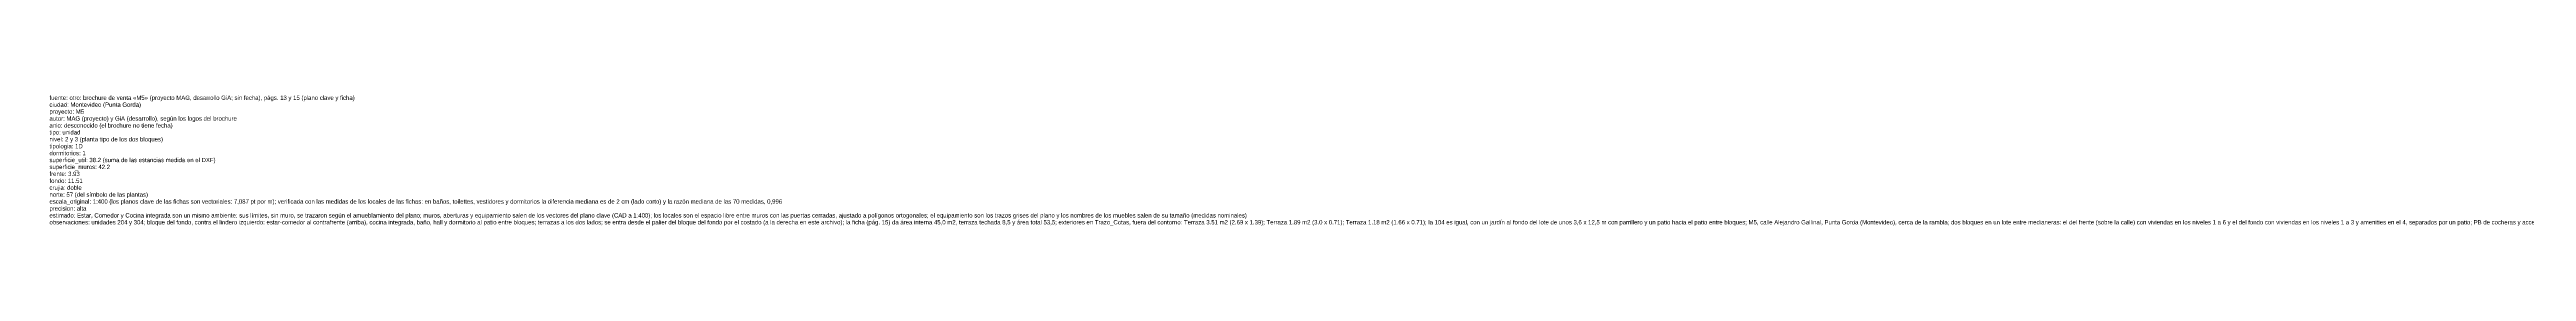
# Model space of a CAD drawing. Header units: metres. Extents: x 0 to 151, y -1 to 13.
# Drawn here: x 8.2 to 151, y 5.7 to 13.2 of the extents above; entities that cross this region are included whole.
import ezdxf

# ---------------------------------------------------------------- set-up
doc = ezdxf.new("R2010")
doc.units = ezdxf.units.M
doc.layers.add('Trazo_Datos', color=7, linetype='Continuous')

msp = doc.modelspace()

# ---------------------------------------------------------------- texts
at = {"layer": 'Trazo_Datos'}
for s, p in [('fuente: otro: brochure de venta «M5» (proyecto MAG, desarrollo GiA; sin fecha), págs. 13 y 15 (plano clave y ficha)', (8.23, 12.93)), ('ciudad: Montevideo (Punta Gorda)', (8.23, 12.53)), ('autor: MAG (proyecto) y GiA (desarrollo), según los logos del brochure', (8.23, 11.73)), ('anio: desconocido (el brochure no tiene fecha)', (8.23, 11.33)), ('proyecto: M5', (8.23, 12.13)), ('tipo: unidad', (8.23, 10.93)), ('tipologia: 1D', (8.23, 10.13)), ('nivel: 2 y 3 (planta tipo de los dos bloques)', (8.23, 10.53)), ('frente: 3.93', (8.23, 8.53)), ('dormitorios: 1', (8.23, 9.73)), ('superficie_util: 38.2 (suma de las estancias medida en el DXF)', (8.23, 9.33)), ('superficie_muros: 42.2', (8.23, 8.93)), ('fondo: 11.51', (8.23, 8.13)), ('crujia: doble', (8.23, 7.73)), ('escala_original: 1:400 (los planos clave de las fichas son vectoriales: 7,087 pt por m); verificada con las medidas de los locales de las fichas: en baños, toilettes, vestidores y dormitorios la diferencia mediana es de 2 cm (lado corto) y la razón mediana de las 70 medidas, 0,996', (8.23, 6.93)), ('norte: 57 (del símbolo de las plantas)', (8.23, 7.33)), ('estimado: Estar, Comedor y Cocina integrada son un mismo ambiente: sus límites, sin muro, se trazaron según el amueblamiento del plano; muros, aberturas y equipamiento salen de los vectores del plano clave (CAD a 1:400); los locales son el espacio libre entre muros con las puertas cerradas, ajustado a polígonos ortogonales; el equipamiento son los trazos grises del plano y los nombres de los muebles salen de su tamaño (medidas nominales)', (8.23, 6.13)), ('observaciones: unidades 204 y 304; bloque del fondo, contra el lindero izquierdo: estar-comedor al contrafrente (arriba), cocina integrada, baño, hall y dormitorio al patio entre bloques; terrazas a los dos lados; se entra desde el palier del bloque del fondo por el costado (a la derecha en este archivo); la ficha (pág. 15) da área interna 45,0 m2, terraza techada 8,5 y área total 53,5; exteriores en Trazo_Cotas, fuera del contorno: Terraza 3.51 m2 (2.69 x 1.39); Terraza 1.89 m2 (3.0 x 0.71); Terraza 1.18 m2 (1.66 x 0.71); la 104 es igual, con un jardín al fondo del lote de unos 3,6 x 12,5 m con parrillero y un patio hacia el patio entre bloques; M5, calle Alejandro Gallinal, Punta Gorda (Montevideo), cerca de la rambla; dos bloques en un lote entre medianeras: el del frente (sobre la calle) con viviendas en los niveles 1 a 6 y el del fondo con viviendas en los niveles 1 a 3 y amenities en el 4, separados por un patio; PB de cocheras y acceso, y subsuelo de cocheras', (8.23, 5.73)), ('precision: alta', (8.23, 6.53))]:
    msp.add_text(s, height=0.25, dxfattribs=at).set_placement(p)

doc.saveas('drawing.dxf')
